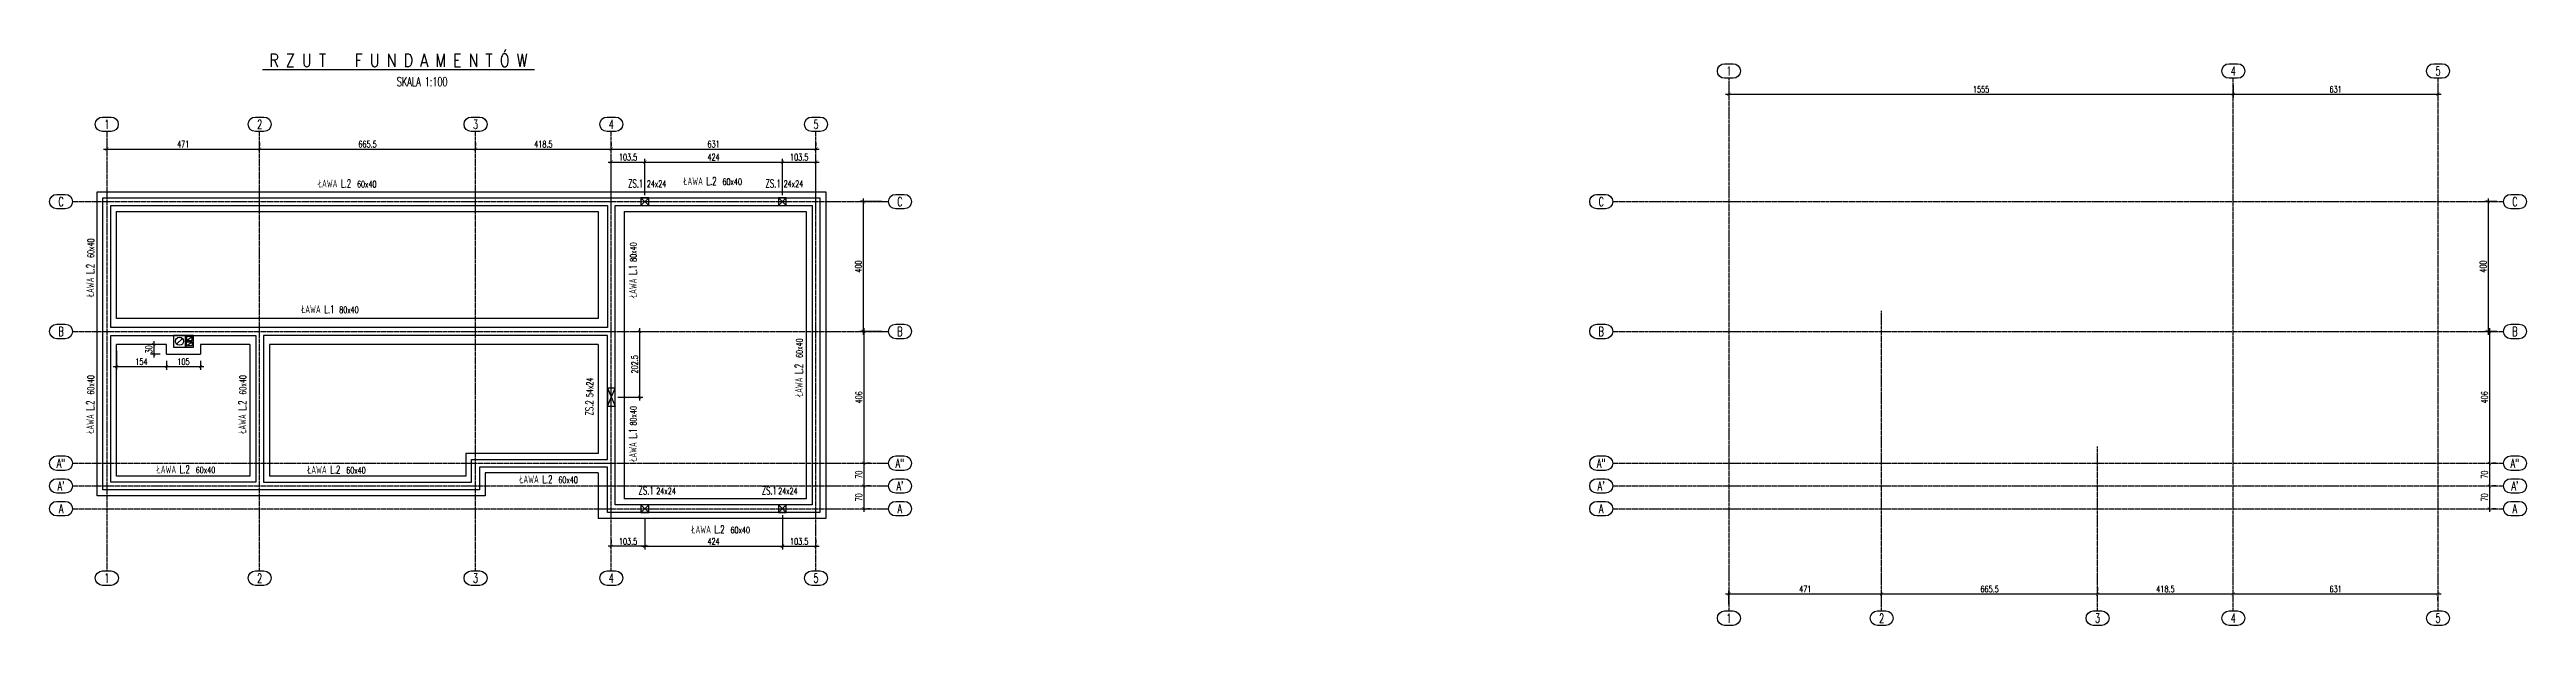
# Model space of a CAD drawing. Header units: millimetres. Extents: x -24587 to 33255, y -70862 to 32.
# Drawn here: x 25620 to 33255, y -66909 to -65135 of the extents above; entities that cross this region are included whole.
import ezdxf
from ezdxf.enums import TextEntityAlignment as Align

# ---------------------------------------------------------------- set-up
doc = ezdxf.new("R2010")
doc.units = ezdxf.units.MM
doc.header["$LTSCALE"] = 5
doc.linetypes.add('CENTER', pattern=[2, 1.25, -0.25, 0.25, -0.25])
doc.layers.get('Defpoints').update_dxf_attribs({"color": 251})
doc.layers.add('__NIEDRUK__', color=54, linetype='Continuous', plot=False)
for name, color, linetype in [('K-FUNDAMENTY', 201, 'Continuous'), ('K-OSIE', 9, 'CENTER'), ('K-SCIANY', 2, 'Continuous'), ('K-SŁUPY', 131, 'Continuous'), ('K-TEXT 2.4mm', 71, 'Continuous'), ('K-TEXT 2.8mm', 101, 'Continuous'), ('K-TEXT 2mm', 254, 'Continuous'), ('K-TEXT 4mm', 4, 'Continuous'), ('K-WYMIARY', 1, 'Continuous')]:
    doc.layers.add(name, color=color, linetype=linetype)
doc.styles.add('text 2.4mm', font='romans.shx', dxfattribs={"width": 0.65})
doc.styles.add('text 2.8mm', font='romans.shx', dxfattribs={"width": 0.65})
doc.styles.add('text 2mm', font='romans.shx', dxfattribs={"width": 0.65})
doc.styles.add('text 4mm', font='romans.shx', dxfattribs={"width": 0.8})
doc.styles.add('WYM1', font='romanszb.shx', dxfattribs={"width": 0.6})
doc.dimstyles.new('CM100', dxfattribs={"dimscale": 5, "dimtxt": 2, "dimasz": 1, "dimexe": 1, "dimexo": 2, "dimgap": 0.5, "dimtad": 1, "dimrnd": 0.5, "dimdsep": 46, "dimtxsty": 'WYM1', "dimblk": 'OBLIQUE', "dimcen": 0, "dimdle": 1, "dimclrd": 253, "dimclre": 251, "dimclrt": 30, "dimadec": 0, "dimazin": 0, "dimtfac": 1, "dimtix": 1, "dimtmove": 0, "dimatfit": 0, "dimfxl": 1, "dimtfillclr": 256, "dimtolj": 1, "dimarcsym": 0})

msp = doc.modelspace()

# ---------------------------------------------------------------- texts
at = {"layer": 'K-TEXT 2.4mm', "style": 'text 2.4mm', "width": 0.65}
for s, rotation, p in [('ŁAWA L.2', 360, (26448.102, -65566.855)), ('ZS.1', 360, (27403.426, -65566.806)), ('ŁAWA L.2', 360, (27574.632, -65559.525)), ('ZS.1', 360, (27827.07, -65566.806)), ('ŁAWA L.2', 90, (25764.579, -65896.851)), ('ŁAWA L.1', 90, (27437.141, -65899.778)), ('ŁAWA L.1', 360, (26396.443, -65954.265)), ('ŁAWA L.2', 90, (27948.863, -66204.705)), ('ŁAWA L.2', 90, (25764.579, -66317.89)), ('ŁAWA L.2', 90, (26233.388, -66317.89)), ('ZS.2', 90, (27303.338, -66262.48)), ('ŁAWA L.1', 90, (27437.141, -66404.12)), ('ŁAWA L.2', 360, (25950.951, -66447.581)), ('ŁAWA L.2', 360, (26414.949, -66448.421)), ('ŁAWA L.2', 360, (27068.785, -66478.071)), ('ZS.1', 360, (27435.786, -66512.806)), ('ZS.1', 360, (27815.313, -66512.806)), ('ŁAWA L.2', 360, (27599.361, -66632.604))]:
    msp.add_text(s, height=24, rotation=rotation, dxfattribs=at).set_placement(p, align=Align.BOTTOM_LEFT)
at = {"layer": 'K-TEXT 2.8mm', "lineweight": -2, "style": 'text 2.8mm', "width": 0.65}
msp.add_text('SKALA 1:100', height=28, dxfattribs=at).set_placement((26690.753, -65247.965))
at = {"layer": 'K-TEXT 2mm', "lineweight": -2, "style": 'text 2mm', "width": 0.65}
for s, p in [('60x40', (26567.886, -65565.521)), ('60x40', (27694.415, -65558.192)), ('80x40', (26512.95, -65952.931)), ('60x40', (26070.734, -66446.248)), ('60x40', (26534.733, -66447.088)), ('60x40', (27188.569, -66476.738)), ('60x40', (27719.145, -66631.27))]:
    msp.add_text(s, height=20, dxfattribs=at).set_placement(p, align=Align.BOTTOM_LEFT)
for p in [(27461.176, -65558.806), (27883.055, -65558.806), (27490.5, -66504.806), (27865.997, -66504.806)]:
    msp.add_text('24x24', height=20, dxfattribs=at).set_placement(p)
for s, p in [('60x40', (25763.246, -65777.067)), ('80x40', (27435.808, -65789.073)), ('60x40', (27947.53, -66084.921)), ('60x40', (25763.246, -66198.106)), ('60x40', (26232.055, -66198.106)), ('80x40', (27435.808, -66293.414))]:
    msp.add_text(s, height=20, rotation=90, dxfattribs=at).set_placement(p, align=Align.BOTTOM_LEFT)
msp.add_text('54x24', height=20, rotation=90, dxfattribs=at).set_placement((27295.338, -66205.696))
at = {"layer": 'K-TEXT 4mm', "lineweight": -2, "style": 'text 4mm', "width": 0.8}
msp.add_text('%%U R Z U T   F U N D A M E N T Ó W ', height=40, dxfattribs=at).set_placement((26276.153, -65188.31))

# ---------------------------------------------------------------- blocks, each defined once
blk = doc.blocks.new('A$C5f19c05e')
for points in [[(0, 380), (0, -1260.9)], [(1555, -1260.9), (1555, 380)], [(2186, -1260.9), (2186, 380)], [(-358, 0), (2387.8, 0)], [(471, -1260.9), (471, -336.3)], [(-358, -400), (2387.8, -400)], [(1136.5, -1260.9), (1136.5, -753.6)], [(-358, -806), (2387.8, -806)], [(-358, -876), (2387.8, -876)], [(-358, -946), (2387.8, -946)]]:
    blk.add_lwpolyline(points)
at = {"layer": 'K-TEXT 2.4mm'}
for points in [[(-13.1, 380, -1), (-13.1, 424.8), (13.1, 424.8, -1), (13.1, 380)], [(1541.9, 380, -1), (1541.9, 424.8), (1568.1, 424.8, -1), (1568.1, 380)], [(2172.9, 380, -1), (2172.9, 424.8), (2199.1, 424.8, -1), (2199.1, 380)], [(-406.5, -22.4, -1), (-406.5, 22.4), (-380.3, 22.4, -1), (-380.3, -22.4)], [(2410.2, -22.4, -1), (2410.2, 22.4), (2436.3, 22.4, -1), (2436.3, -22.4)], [(-406.5, -422.4, -1), (-406.5, -377.6), (-380.3, -377.6, -1), (-380.3, -422.4)], [(2410.2, -422.4, -1), (2410.2, -377.6), (2436.3, -377.6, -1), (2436.3, -422.4)], [(-406.5, -828.4, -1), (-406.5, -783.6), (-380.3, -783.6, -1), (-380.3, -828.4)], [(2410.2, -828.4, -1), (2410.2, -783.6), (2436.3, -783.6, -1), (2436.3, -828.4)], [(-406.5, -898.4, -1), (-406.5, -853.6), (-380.3, -853.6, -1), (-380.3, -898.4)], [(2410.2, -898.4, -1), (2410.2, -853.6), (2436.3, -853.6, -1), (2436.3, -898.4)], [(-406.5, -968.4, -1), (-406.5, -923.6), (-380.3, -923.6, -1), (-380.3, -968.4)], [(2410.2, -968.4, -1), (2410.2, -923.6), (2436.3, -923.6, -1), (2436.3, -968.4)], [(-13.1, -1305.7, -1), (-13.1, -1260.9), (13.1, -1260.9, -1), (13.1, -1305.7)], [(457.9, -1305.7, -1), (457.9, -1260.9), (484.1, -1260.9, -1), (484.1, -1305.7)], [(1123.4, -1305.7, -1), (1123.4, -1260.9), (1149.6, -1260.9, -1), (1149.6, -1305.7)], [(1541.9, -1305.7, -1), (1541.9, -1260.9), (1568.1, -1260.9, -1), (1568.1, -1305.7)], [(2172.9, -1305.7, -1), (2172.9, -1260.9), (2199.1, -1260.9, -1), (2199.1, -1305.7)]]:
    blk.add_lwpolyline(points, format="xyb", close=True, dxfattribs=at)
at = {"layer": 'K-TEXT 2.8mm', "style": 'text 2.8mm', "width": 0.65}
for s, p in [('1', (0, 402.4)), ('4', (1555, 402.4)), ('5', (2186, 402.4)), ('C', (-393.4, 0)), ('C', (2423.2, 0)), ('B', (-393.4, -400)), ('B', (2423.2, -400)), ('A"', (-393.4, -806)), ('A"', (2423.2, -806)), ("A'", (-393.4, -876)), ("A'", (2423.2, -876)), ('A', (-393.4, -946)), ('A', (2423.2, -946)), ('1', (0, -1283.3)), ('2', (471, -1283.3)), ('3', (1136.5, -1283.3)), ('4', (1555, -1283.3)), ('5', (2186, -1283.3))]:
    blk.add_text(s, height=28, dxfattribs=at).set_placement(p, align=Align.MIDDLE_CENTER)
blk = doc.blocks.new('_ArchTick')
at = {"color": 0, "linetype": 'ByBlock', "const_width": 0.15}
blk.add_lwpolyline([(-0.5, -0.5), (0.5, 0.5)], dxfattribs=at)
blk = doc.blocks.new('*D408')
at = {"layer": 'Defpoints', "color": 0, "transparency": 16777216}
for p in [(30796.6, -65223.4), (32351.6, -65223.4), (32351.6, -65272.6)]:
    blk.add_point(p, dxfattribs=at)
at = {"layer": 'K-WYMIARY', "color": 253, "lineweight": -2, "transparency": 16777216}
blk.add_line((30786.6, -65272.6), (32361.6, -65272.6), dxfattribs=at)
at = {"layer": 'K-WYMIARY', "color": 251, "lineweight": -2, "transparency": 16777216}
for p, q in [((30796.6, -65243.4), (30796.6, -65282.6)), ((32351.6, -65243.4), (32351.6, -65282.6))]:
    blk.add_line(p, q, dxfattribs=at)
at = {"layer": 'K-WYMIARY', "color": 253, "lineweight": -2, "transparency": 16777216, "xscale": 10, "yscale": 10, "zscale": 10, "rotation": 180}
blk.add_blockref('_ArchTick', (30796.6, -65272.6), dxfattribs=at)
at = {"layer": 'K-WYMIARY', "color": 253, "lineweight": -2, "transparency": 16777216, "xscale": 10, "yscale": 10, "zscale": 10}
blk.add_blockref('_ArchTick', (32351.6, -65272.6), dxfattribs=at)
at = {"layer": 'K-WYMIARY', "color": 30, "transparency": 16777216, "insert": (31574.1, -65257.6), "char_height": 20, "attachment_point": 5, "style": 'WYM1'}
blk.add_mtext('\\A1;1555', dxfattribs=at)
blk = doc.blocks.new('*D409')
at = {"layer": 'Defpoints', "color": 0, "transparency": 16777216}
for p in [(32351.6, -65223.4), (32982.6, -65223.4), (32982.6, -65272.6)]:
    blk.add_point(p, dxfattribs=at)
at = {"layer": 'K-WYMIARY', "color": 253, "lineweight": -2, "transparency": 16777216}
blk.add_line((32341.6, -65272.6), (32992.6, -65272.6), dxfattribs=at)
at = {"layer": 'K-WYMIARY', "color": 251, "lineweight": -2, "transparency": 16777216}
for p, q in [((32351.6, -65243.4), (32351.6, -65282.6)), ((32982.6, -65243.4), (32982.6, -65282.6))]:
    blk.add_line(p, q, dxfattribs=at)
at = {"layer": 'K-WYMIARY', "color": 253, "lineweight": -2, "transparency": 16777216, "xscale": 10, "yscale": 10, "zscale": 10, "rotation": 180}
blk.add_blockref('_ArchTick', (32351.6, -65272.6), dxfattribs=at)
at = {"layer": 'K-WYMIARY', "color": 253, "lineweight": -2, "transparency": 16777216, "xscale": 10, "yscale": 10, "zscale": 10}
blk.add_blockref('_ArchTick', (32982.6, -65272.6), dxfattribs=at)
at = {"layer": 'K-WYMIARY', "color": 30, "transparency": 16777216, "insert": (32667.1, -65257.6), "char_height": 20, "attachment_point": 5, "style": 'WYM1'}
blk.add_mtext('\\A1;631', dxfattribs=at)
blk = doc.blocks.new('*D410')
at = {"layer": 'Defpoints', "color": 0, "transparency": 16777216}
for p in [(33184.4, -65603.5), (33137, -66003.5), (33184.4, -66003.5)]:
    blk.add_point(p, dxfattribs=at)
at = {"layer": 'K-WYMIARY', "color": 251, "lineweight": -2, "transparency": 16777216}
for p, q in [((33164.4, -65603.5), (33127, -65603.5)), ((33164.4, -66003.5), (33127, -66003.5))]:
    blk.add_line(p, q, dxfattribs=at)
at = {"layer": 'K-WYMIARY', "color": 253, "lineweight": -2, "transparency": 16777216}
blk.add_line((33137, -65593.5), (33137, -66013.5), dxfattribs=at)
at = {"layer": 'K-WYMIARY', "color": 253, "lineweight": -2, "transparency": 16777216, "xscale": 10, "yscale": 10, "zscale": 10}
for p, rotation in [((33137, -65603.5), 90), ((33137, -66003.5), 270)]:
    blk.add_blockref('_ArchTick', p, dxfattribs=dict(at, rotation=rotation))
at = {"layer": 'K-WYMIARY', "color": 30, "transparency": 16777216, "insert": (33122, -65803.5), "char_height": 20, "attachment_point": 5, "rotation": 90, "style": 'WYM1'}
blk.add_mtext('\\A1;400', dxfattribs=at)
blk = doc.blocks.new('*D411')
at = {"layer": 'Defpoints', "color": 0, "transparency": 16777216}
for p in [(33184.4, -66003.5), (33140.9, -66409.5), (33140.9, -66409.5)]:
    blk.add_point(p, dxfattribs=at)
at = {"layer": 'K-WYMIARY', "color": 251, "lineweight": -2, "transparency": 16777216}
for p, q in [((33164.4, -66003.5), (33130.9, -66003.5)), ((33160.9, -66409.5), (33150.9, -66409.5))]:
    blk.add_line(p, q, dxfattribs=at)
at = {"layer": 'K-WYMIARY', "color": 253, "lineweight": -2, "transparency": 16777216}
blk.add_line((33140.9, -65993.5), (33140.9, -66419.5), dxfattribs=at)
at = {"layer": 'K-WYMIARY', "color": 253, "lineweight": -2, "transparency": 16777216, "xscale": 10, "yscale": 10, "zscale": 10}
for p, rotation in [((33140.9, -66003.5), 90), ((33140.9, -66409.5), 270)]:
    blk.add_blockref('_ArchTick', p, dxfattribs=dict(at, rotation=rotation))
at = {"layer": 'K-WYMIARY', "color": 30, "transparency": 16777216, "insert": (33125.9, -66206.5), "char_height": 20, "attachment_point": 5, "rotation": 90, "style": 'WYM1'}
blk.add_mtext('\\A1;406', dxfattribs=at)
blk = doc.blocks.new('*D412')
at = {"layer": 'Defpoints', "color": 0, "transparency": 16777216}
for p in [(33140.9, -66409.5), (33140.9, -66479.5), (33140.9, -66479.5)]:
    blk.add_point(p, dxfattribs=at)
at = {"layer": 'K-WYMIARY', "color": 253, "lineweight": -2, "transparency": 16777216}
blk.add_line((33140.9, -66399.5), (33140.9, -66489.5), dxfattribs=at)
at = {"layer": 'K-WYMIARY', "color": 251, "lineweight": -2, "transparency": 16777216}
for p, q in [((33160.9, -66409.5), (33150.9, -66409.5)), ((33160.9, -66479.5), (33150.9, -66479.5))]:
    blk.add_line(p, q, dxfattribs=at)
at = {"layer": 'K-WYMIARY', "color": 253, "lineweight": -2, "transparency": 16777216, "xscale": 10, "yscale": 10, "zscale": 10}
for p, rotation in [((33140.9, -66409.5), 90), ((33140.9, -66479.5), 270)]:
    blk.add_blockref('_ArchTick', p, dxfattribs=dict(at, rotation=rotation))
at = {"layer": 'K-WYMIARY', "color": 30, "transparency": 16777216, "insert": (33125.9, -66444.5), "char_height": 20, "attachment_point": 5, "rotation": 90, "style": 'WYM1'}
blk.add_mtext('\\A1;70', dxfattribs=at)
blk = doc.blocks.new('*D413')
at = {"layer": 'Defpoints', "color": 0, "transparency": 16777216}
for p in [(33140.9, -66479.5), (33140.9, -66549.5), (33140.9, -66549.5)]:
    blk.add_point(p, dxfattribs=at)
at = {"layer": 'K-WYMIARY', "color": 253, "lineweight": -2, "transparency": 16777216}
blk.add_line((33140.9, -66469.5), (33140.9, -66559.5), dxfattribs=at)
at = {"layer": 'K-WYMIARY', "color": 251, "lineweight": -2, "transparency": 16777216}
for p, q in [((33160.9, -66479.5), (33150.9, -66479.5)), ((33160.9, -66549.5), (33150.9, -66549.5))]:
    blk.add_line(p, q, dxfattribs=at)
at = {"layer": 'K-WYMIARY', "color": 253, "lineweight": -2, "transparency": 16777216, "xscale": 10, "yscale": 10, "zscale": 10}
for p, rotation in [((33140.9, -66479.5), 90), ((33140.9, -66549.5), 270)]:
    blk.add_blockref('_ArchTick', p, dxfattribs=dict(at, rotation=rotation))
at = {"layer": 'K-WYMIARY', "color": 30, "transparency": 16777216, "insert": (33125.9, -66514.5), "char_height": 20, "attachment_point": 5, "rotation": 90, "style": 'WYM1'}
blk.add_mtext('\\A1;70', dxfattribs=at)
blk = doc.blocks.new('*D414')
at = {"layer": 'Defpoints', "color": 0, "transparency": 16777216}
for p in [(30796.6, -66864.4), (31267.6, -66812.1), (31267.6, -66864.4)]:
    blk.add_point(p, dxfattribs=at)
at = {"layer": 'K-WYMIARY', "color": 251, "lineweight": -2, "transparency": 16777216}
for p, q in [((30796.6, -66844.4), (30796.6, -66802.1)), ((31267.6, -66844.4), (31267.6, -66802.1))]:
    blk.add_line(p, q, dxfattribs=at)
at = {"layer": 'K-WYMIARY', "color": 253, "lineweight": -2, "transparency": 16777216}
blk.add_line((30786.6, -66812.1), (31277.6, -66812.1), dxfattribs=at)
at = {"layer": 'K-WYMIARY', "color": 253, "lineweight": -2, "transparency": 16777216, "xscale": 10, "yscale": 10, "zscale": 10, "rotation": 180}
blk.add_blockref('_ArchTick', (30796.6, -66812.1), dxfattribs=at)
at = {"layer": 'K-WYMIARY', "color": 253, "lineweight": -2, "transparency": 16777216, "xscale": 10, "yscale": 10, "zscale": 10}
blk.add_blockref('_ArchTick', (31267.6, -66812.1), dxfattribs=at)
at = {"layer": 'K-WYMIARY', "color": 30, "transparency": 16777216, "insert": (31032.1, -66797.1), "char_height": 20, "attachment_point": 5, "style": 'WYM1'}
blk.add_mtext('\\A1;471', dxfattribs=at)
blk = doc.blocks.new('*D415')
at = {"layer": 'Defpoints', "color": 0, "transparency": 16777216}
for p in [(31267.6, -66864.4), (31933.1, -66812.1), (31933.1, -66812.1)]:
    blk.add_point(p, dxfattribs=at)
at = {"layer": 'K-WYMIARY', "color": 251, "lineweight": -2, "transparency": 16777216}
for p, q in [((31267.6, -66844.4), (31267.6, -66802.1)), ((31933.1, -66792.1), (31933.1, -66802.1))]:
    blk.add_line(p, q, dxfattribs=at)
at = {"layer": 'K-WYMIARY', "color": 253, "lineweight": -2, "transparency": 16777216}
blk.add_line((31257.6, -66812.1), (31943.1, -66812.1), dxfattribs=at)
at = {"layer": 'K-WYMIARY', "color": 253, "lineweight": -2, "transparency": 16777216, "xscale": 10, "yscale": 10, "zscale": 10, "rotation": 180}
blk.add_blockref('_ArchTick', (31267.6, -66812.1), dxfattribs=at)
at = {"layer": 'K-WYMIARY', "color": 253, "lineweight": -2, "transparency": 16777216, "xscale": 10, "yscale": 10, "zscale": 10}
blk.add_blockref('_ArchTick', (31933.1, -66812.1), dxfattribs=at)
at = {"layer": 'K-WYMIARY', "color": 30, "transparency": 16777216, "insert": (31600.4, -66797.1), "char_height": 20, "attachment_point": 5, "style": 'WYM1'}
blk.add_mtext('\\A1;665.5', dxfattribs=at)
blk = doc.blocks.new('*D416')
at = {"layer": 'Defpoints', "color": 0, "transparency": 16777216}
for p in [(31933.1, -66812.1), (32351.6, -66812.1), (32351.6, -66812.1)]:
    blk.add_point(p, dxfattribs=at)
at = {"layer": 'K-WYMIARY', "color": 251, "lineweight": -2, "transparency": 16777216}
for p, q in [((31933.1, -66792.1), (31933.1, -66802.1)), ((32351.6, -66832.1), (32351.6, -66822.1))]:
    blk.add_line(p, q, dxfattribs=at)
at = {"layer": 'K-WYMIARY', "color": 253, "lineweight": -2, "transparency": 16777216}
blk.add_line((31923.1, -66812.1), (32361.6, -66812.1), dxfattribs=at)
at = {"layer": 'K-WYMIARY', "color": 253, "lineweight": -2, "transparency": 16777216, "xscale": 10, "yscale": 10, "zscale": 10, "rotation": 180}
blk.add_blockref('_ArchTick', (31933.1, -66812.1), dxfattribs=at)
at = {"layer": 'K-WYMIARY', "color": 253, "lineweight": -2, "transparency": 16777216, "xscale": 10, "yscale": 10, "zscale": 10}
blk.add_blockref('_ArchTick', (32351.6, -66812.1), dxfattribs=at)
at = {"layer": 'K-WYMIARY', "color": 30, "transparency": 16777216, "insert": (32142.4, -66797.1), "char_height": 20, "attachment_point": 5, "style": 'WYM1'}
blk.add_mtext('\\A1;418.5', dxfattribs=at)
blk = doc.blocks.new('*D417')
at = {"layer": 'Defpoints', "color": 0, "transparency": 16777216}
for p in [(32351.6, -66812.1), (32982.6, -66812.1), (32982.6, -66812.1)]:
    blk.add_point(p, dxfattribs=at)
at = {"layer": 'K-WYMIARY', "color": 253, "lineweight": -2, "transparency": 16777216}
blk.add_line((32341.6, -66812.1), (32992.6, -66812.1), dxfattribs=at)
at = {"layer": 'K-WYMIARY', "color": 251, "lineweight": -2, "transparency": 16777216}
for p, q in [((32351.6, -66832.1), (32351.6, -66822.1)), ((32982.6, -66832.1), (32982.6, -66822.1))]:
    blk.add_line(p, q, dxfattribs=at)
at = {"layer": 'K-WYMIARY', "color": 253, "lineweight": -2, "transparency": 16777216, "xscale": 10, "yscale": 10, "zscale": 10, "rotation": 180}
blk.add_blockref('_ArchTick', (32351.6, -66812.1), dxfattribs=at)
at = {"layer": 'K-WYMIARY', "color": 253, "lineweight": -2, "transparency": 16777216, "xscale": 10, "yscale": 10, "zscale": 10}
blk.add_blockref('_ArchTick', (32982.6, -66812.1), dxfattribs=at)
at = {"layer": 'K-WYMIARY', "color": 30, "transparency": 16777216, "insert": (32667.1, -66797.1), "char_height": 20, "attachment_point": 5, "style": 'WYM1'}
blk.add_mtext('\\A1;631', dxfattribs=at)
blk = doc.blocks.new('*D418')
at = {"layer": 'Defpoints', "color": 0, "transparency": 16777216}
for p in [(27455.1, -66561.5), (27879.1, -66549.5), (27879.1, -66665.3)]:
    blk.add_point(p, dxfattribs=at)
at = {"layer": 'K-WYMIARY', "color": 251, "lineweight": -2, "transparency": 16777216}
for p, q in [((27879.1, -66569.5), (27879.1, -66675.3)), ((27455.1, -66581.5), (27455.1, -66675.3))]:
    blk.add_line(p, q, dxfattribs=at)
at = {"layer": 'K-WYMIARY', "color": 253, "lineweight": -2, "transparency": 16777216}
blk.add_line((27445.1, -66665.3), (27889.1, -66665.3), dxfattribs=at)
at = {"layer": 'K-WYMIARY', "color": 253, "lineweight": -2, "transparency": 16777216, "xscale": 10, "yscale": 10, "zscale": 10, "rotation": 180}
blk.add_blockref('_ArchTick', (27455.1, -66665.3), dxfattribs=at)
at = {"layer": 'K-WYMIARY', "color": 253, "lineweight": -2, "transparency": 16777216, "xscale": 10, "yscale": 10, "zscale": 10}
blk.add_blockref('_ArchTick', (27879.1, -66665.3), dxfattribs=at)
at = {"layer": 'K-WYMIARY', "color": 30, "transparency": 16777216, "insert": (27667.1, -66650.3), "char_height": 20, "attachment_point": 5, "style": 'WYM1'}
blk.add_mtext('\\A1;424', dxfattribs=at)
blk = doc.blocks.new('*D419')
at = {"layer": 'Defpoints', "color": 0, "transparency": 16777216}
for p in [(27391.6, -66003.5), (27351.6, -66205.8), (27438.7, -66205.8)]:
    blk.add_point(p, dxfattribs=at)
at = {"layer": 'K-WYMIARY', "color": 251, "lineweight": -2, "transparency": 16777216}
for p, q in [((27411.6, -66003.5), (27448.7, -66003.5)), ((27371.6, -66205.8), (27448.7, -66205.8))]:
    blk.add_line(p, q, dxfattribs=at)
at = {"layer": 'K-WYMIARY', "color": 253, "lineweight": -2, "transparency": 16777216}
blk.add_line((27438.7, -65993.5), (27438.7, -66215.8), dxfattribs=at)
at = {"layer": 'K-WYMIARY', "color": 253, "lineweight": -2, "transparency": 16777216, "xscale": 10, "yscale": 10, "zscale": 10}
for p, rotation in [((27438.7, -66003.5), 90), ((27438.7, -66205.8), 270)]:
    blk.add_blockref('_ArchTick', p, dxfattribs=dict(at, rotation=rotation))
at = {"layer": 'K-WYMIARY', "color": 30, "transparency": 16777216, "insert": (27423.7, -66104.6), "char_height": 20, "attachment_point": 5, "rotation": 90, "style": 'WYM1'}
blk.add_mtext('\\A1;202.5', dxfattribs=at)
blk = doc.blocks.new('A$C41620306')
for p, q in [((18, 18), (-18, 18)), ((-18, 18), (-18, -18)), ((18, -18), (18, 18)), ((-18, -18), (18, -18))]:
    blk.add_line(p, q)
blk.add_lwpolyline([(-8.8, -8.8), (8.8, 8.8)])
blk.add_circle((0, 0), 12.4)
blk = doc.blocks.new('A$C014b4e02')
for p, q in [((-12.5, 18), (-12.5, -18)), ((12.5, 18), (-12.5, 18)), ((-8.5, 2), (8.5, 14)), ((12.5, -18), (12.5, 18)), ((-12.5, -18), (12.5, -18)), ((-8.5, -14), (8.5, -2))]:
    blk.add_line(p, q)
for points in [[(8.5, 14), (-8.5, 14), (-8.5, 2), (8.5, 2)], [(8.5, -14), (-8.5, -14), (-8.5, -2), (8.5, -2)]]:
    blk.add_lwpolyline(points, close=True)
blk = doc.blocks.new('A$C00e675f8')
for name, p in [('A$C41620306', (-12.4, 0)), ('A$C014b4e02', (18.1, 0))]:
    blk.add_blockref(name, p)
blk = doc.blocks.new('*D469')
at = {"layer": 'Defpoints', "color": 0, "transparency": 16777216}
for p in [(25980.6, -66043.5), (25941.1, -66073.5), (25980.6, -66073.5)]:
    blk.add_point(p, dxfattribs=at)
at = {"layer": 'K-WYMIARY', "color": 251, "lineweight": -2, "transparency": 16777216}
for p, q in [((25960.6, -66043.5), (25931.1, -66043.5)), ((25960.6, -66073.5), (25931.1, -66073.5))]:
    blk.add_line(p, q, dxfattribs=at)
at = {"layer": 'K-WYMIARY', "color": 253, "lineweight": -2, "transparency": 16777216}
blk.add_line((25941.1, -66033.5), (25941.1, -66083.5), dxfattribs=at)
at = {"layer": 'K-WYMIARY', "color": 253, "lineweight": -2, "transparency": 16777216, "xscale": 10, "yscale": 10, "zscale": 10}
for p, rotation in [((25941.1, -66043.5), 90), ((25941.1, -66073.5), 270)]:
    blk.add_blockref('_ArchTick', p, dxfattribs=dict(at, rotation=rotation))
at = {"layer": 'K-WYMIARY', "color": 30, "transparency": 16777216, "insert": (25926.1, -66058.5), "char_height": 20, "attachment_point": 5, "rotation": 90, "style": 'WYM1'}
blk.add_mtext('\\A1;30', dxfattribs=at)
blk = doc.blocks.new('*D470')
at = {"layer": 'Defpoints', "color": 0, "transparency": 16777216}
for p in [(25826.6, -66043.5), (25980.6, -66073.5), (25980.6, -66111.5)]:
    blk.add_point(p, dxfattribs=at)
at = {"layer": 'K-WYMIARY', "color": 253, "lineweight": -2, "transparency": 16777216}
blk.add_line((25816.6, -66111.5), (25990.6, -66111.5), dxfattribs=at)
at = {"layer": 'K-WYMIARY', "color": 251, "lineweight": -2, "transparency": 16777216}
for p, q in [((25826.6, -66063.5), (25826.6, -66121.5)), ((25980.6, -66093.5), (25980.6, -66121.5))]:
    blk.add_line(p, q, dxfattribs=at)
at = {"layer": 'K-WYMIARY', "color": 253, "lineweight": -2, "transparency": 16777216, "xscale": 10, "yscale": 10, "zscale": 10, "rotation": 180}
blk.add_blockref('_ArchTick', (25826.6, -66111.5), dxfattribs=at)
at = {"layer": 'K-WYMIARY', "color": 253, "lineweight": -2, "transparency": 16777216, "xscale": 10, "yscale": 10, "zscale": 10}
blk.add_blockref('_ArchTick', (25980.6, -66111.5), dxfattribs=at)
at = {"layer": 'K-WYMIARY', "color": 30, "transparency": 16777216, "insert": (25903.6, -66096.5), "char_height": 20, "attachment_point": 5, "style": 'WYM1'}
blk.add_mtext('\\A1;154', dxfattribs=at)
blk = doc.blocks.new('*D471')
at = {"layer": 'Defpoints', "color": 0, "transparency": 16777216}
for p in [(25980.6, -66073.5), (26085.6, -66073.5), (26085.6, -66111.5)]:
    blk.add_point(p, dxfattribs=at)
at = {"layer": 'K-WYMIARY', "color": 253, "lineweight": -2, "transparency": 16777216}
blk.add_line((25970.6, -66111.5), (26095.6, -66111.5), dxfattribs=at)
at = {"layer": 'K-WYMIARY', "color": 251, "lineweight": -2, "transparency": 16777216}
for p, q in [((25980.6, -66093.5), (25980.6, -66121.5)), ((26085.6, -66093.5), (26085.6, -66121.5))]:
    blk.add_line(p, q, dxfattribs=at)
at = {"layer": 'K-WYMIARY', "color": 253, "lineweight": -2, "transparency": 16777216, "xscale": 10, "yscale": 10, "zscale": 10, "rotation": 180}
blk.add_blockref('_ArchTick', (25980.6, -66111.5), dxfattribs=at)
at = {"layer": 'K-WYMIARY', "color": 253, "lineweight": -2, "transparency": 16777216, "xscale": 10, "yscale": 10, "zscale": 10}
blk.add_blockref('_ArchTick', (26085.6, -66111.5), dxfattribs=at)
at = {"layer": 'K-WYMIARY', "color": 30, "transparency": 16777216, "insert": (26033.1, -66096.5), "char_height": 20, "attachment_point": 5, "style": 'WYM1'}
blk.add_mtext('\\A1;105', dxfattribs=at)
blk = doc.blocks.new('A$Cea59b4cc')
for points in [[(0, 216), (0, -1137.6)], [(471, -1137.6), (471, 216)], [(1136.5, -1137.6), (1136.5, 216)], [(1555, -1137.6), (1555, 216)], [(2186, -1137.6), (2186, 216)], [(-105.7, 0), (2409.5, 0)], [(-105.7, -400), (2409.5, -400)], [(-105.7, -806), (2409.5, -806)], [(-105.7, -876), (2409.5, -876)], [(-105.7, -946), (2409.5, -946)]]:
    blk.add_lwpolyline(points)
at = {"layer": 'K-TEXT 2.4mm'}
for points in [[(-13.1, 216, -1), (-13.1, 260.7), (13.1, 260.7, -1), (13.1, 216)], [(457.9, 216, -1), (457.9, 260.7), (484.1, 260.7, -1), (484.1, 216)], [(1123.4, 216, -1), (1123.4, 260.7), (1149.6, 260.7, -1), (1149.6, 216)], [(1541.9, 216, -1), (1541.9, 260.7), (1568.1, 260.7, -1), (1568.1, 216)], [(2172.9, 216, -1), (2172.9, 260.7), (2199.1, 260.7, -1), (2199.1, 216)], [(-154.2, -22.4, -1), (-154.2, 22.4), (-128.1, 22.4, -1), (-128.1, -22.4)], [(2431.9, -22.4, -1), (2431.9, 22.4), (2458, 22.4, -1), (2458, -22.4)], [(-154.2, -422.4, -1), (-154.2, -377.6), (-128.1, -377.6, -1), (-128.1, -422.4)], [(2431.9, -422.4, -1), (2431.9, -377.6), (2458, -377.6, -1), (2458, -422.4)], [(-154.2, -828.4, -1), (-154.2, -783.6), (-128.1, -783.6, -1), (-128.1, -828.4)], [(2431.9, -828.4, -1), (2431.9, -783.6), (2458, -783.6, -1), (2458, -828.4)], [(-154.2, -898.4, -1), (-154.2, -853.6), (-128.1, -853.6, -1), (-128.1, -898.4)], [(2431.9, -898.4, -1), (2431.9, -853.6), (2458, -853.6, -1), (2458, -898.4)], [(-154.2, -968.4, -1), (-154.2, -923.6), (-128.1, -923.6, -1), (-128.1, -968.4)], [(2431.9, -968.4, -1), (2431.9, -923.6), (2458, -923.6, -1), (2458, -968.4)], [(-13.1, -1182.4, -1), (-13.1, -1137.6), (13.1, -1137.6, -1), (13.1, -1182.4)], [(457.9, -1182.4, -1), (457.9, -1137.6), (484.1, -1137.6, -1), (484.1, -1182.4)], [(1123.4, -1182.4, -1), (1123.4, -1137.6), (1149.6, -1137.6, -1), (1149.6, -1182.4)], [(1541.9, -1182.4, -1), (1541.9, -1137.6), (1568.1, -1137.6, -1), (1568.1, -1182.4)], [(2172.9, -1182.4, -1), (2172.9, -1137.6), (2199.1, -1137.6, -1), (2199.1, -1182.4)]]:
    blk.add_lwpolyline(points, format="xyb", close=True, dxfattribs=at)
at = {"layer": 'K-TEXT 2.8mm', "style": 'text 2.8mm', "width": 0.65}
for s, p in [('1', (0, 238.3)), ('2', (471, 238.3)), ('3', (1136.5, 238.3)), ('4', (1555, 238.3)), ('5', (2186, 238.3)), ('C', (-141.2, 0)), ('C', (2444.9, 0)), ('B', (-141.2, -400)), ('B', (2444.9, -400)), ('A"', (-141.2, -806)), ('A"', (2444.9, -806)), ("A'", (-141.2, -876)), ("A'", (2444.9, -876)), ('A', (-141.2, -946)), ('A', (2444.9, -946)), ('1', (0, -1160)), ('2', (471, -1160)), ('3', (1136.5, -1160)), ('4', (1555, -1160)), ('5', (2186, -1160))]:
    blk.add_text(s, height=28, dxfattribs=at).set_placement(p, align=Align.MIDDLE_CENTER)
blk = doc.blocks.new('*D506')
at = {"layer": 'Defpoints', "color": 0, "transparency": 16777216}
for p in [(27455.1, -65481.4), (27351.6, -65603.5), (27455.1, -65603.5)]:
    blk.add_point(p, dxfattribs=at)
at = {"layer": 'K-WYMIARY', "color": 253, "lineweight": -2, "transparency": 16777216}
blk.add_line((27341.6, -65481.4), (27465.1, -65481.4), dxfattribs=at)
at = {"layer": 'K-WYMIARY', "color": 251, "lineweight": -2, "transparency": 16777216}
for p, q in [((27351.6, -65583.5), (27351.6, -65471.4)), ((27455.1, -65583.5), (27455.1, -65471.4))]:
    blk.add_line(p, q, dxfattribs=at)
at = {"layer": 'K-WYMIARY', "color": 253, "lineweight": -2, "transparency": 16777216, "xscale": 10, "yscale": 10, "zscale": 10, "rotation": 180}
blk.add_blockref('_ArchTick', (27351.6, -65481.4), dxfattribs=at)
at = {"layer": 'K-WYMIARY', "color": 253, "lineweight": -2, "transparency": 16777216, "xscale": 10, "yscale": 10, "zscale": 10}
blk.add_blockref('_ArchTick', (27455.1, -65481.4), dxfattribs=at)
at = {"layer": 'K-WYMIARY', "color": 30, "transparency": 16777216, "insert": (27403.4, -65466.4), "char_height": 20, "attachment_point": 5, "style": 'WYM1'}
blk.add_mtext('\\A1;103.5', dxfattribs=at)
blk = doc.blocks.new('*D507')
at = {"layer": 'Defpoints', "color": 0, "transparency": 16777216}
for p in [(27879.1, -65481.4), (27455.1, -65603.5), (27879.1, -65603.5)]:
    blk.add_point(p, dxfattribs=at)
at = {"layer": 'K-WYMIARY', "color": 253, "lineweight": -2, "transparency": 16777216}
blk.add_line((27445.1, -65481.4), (27889.1, -65481.4), dxfattribs=at)
at = {"layer": 'K-WYMIARY', "color": 251, "lineweight": -2, "transparency": 16777216}
for p, q in [((27455.1, -65583.5), (27455.1, -65471.4)), ((27879.1, -65583.5), (27879.1, -65471.4))]:
    blk.add_line(p, q, dxfattribs=at)
at = {"layer": 'K-WYMIARY', "color": 253, "lineweight": -2, "transparency": 16777216, "xscale": 10, "yscale": 10, "zscale": 10, "rotation": 180}
blk.add_blockref('_ArchTick', (27455.1, -65481.4), dxfattribs=at)
at = {"layer": 'K-WYMIARY', "color": 253, "lineweight": -2, "transparency": 16777216, "xscale": 10, "yscale": 10, "zscale": 10}
blk.add_blockref('_ArchTick', (27879.1, -65481.4), dxfattribs=at)
at = {"layer": 'K-WYMIARY', "color": 30, "transparency": 16777216, "insert": (27667.1, -65466.4), "char_height": 20, "attachment_point": 5, "style": 'WYM1'}
blk.add_mtext('\\A1;424', dxfattribs=at)
blk = doc.blocks.new('*D508')
at = {"layer": 'Defpoints', "color": 0, "transparency": 16777216}
for p in [(27982.6, -65481.4), (27879.1, -65603.5), (27982.6, -65603.5)]:
    blk.add_point(p, dxfattribs=at)
at = {"layer": 'K-WYMIARY', "color": 253, "lineweight": -2, "transparency": 16777216}
blk.add_line((27869.1, -65481.4), (27992.6, -65481.4), dxfattribs=at)
at = {"layer": 'K-WYMIARY', "color": 251, "lineweight": -2, "transparency": 16777216}
for p, q in [((27879.1, -65583.5), (27879.1, -65471.4)), ((27982.6, -65583.5), (27982.6, -65471.4))]:
    blk.add_line(p, q, dxfattribs=at)
at = {"layer": 'K-WYMIARY', "color": 253, "lineweight": -2, "transparency": 16777216, "xscale": 10, "yscale": 10, "zscale": 10, "rotation": 180}
blk.add_blockref('_ArchTick', (27879.1, -65481.4), dxfattribs=at)
at = {"layer": 'K-WYMIARY', "color": 253, "lineweight": -2, "transparency": 16777216, "xscale": 10, "yscale": 10, "zscale": 10}
blk.add_blockref('_ArchTick', (27982.6, -65481.4), dxfattribs=at)
at = {"layer": 'K-WYMIARY', "color": 30, "transparency": 16777216, "insert": (27930.9, -65466.4), "char_height": 20, "attachment_point": 5, "style": 'WYM1'}
blk.add_mtext('\\A1;103.5', dxfattribs=at)
blk = doc.blocks.new('*D509')
at = {"layer": 'Defpoints', "color": 0, "transparency": 16777216}
for p in [(27879.1, -66549.5), (27982.6, -66665.3), (27982.6, -66665.3)]:
    blk.add_point(p, dxfattribs=at)
at = {"layer": 'K-WYMIARY', "color": 251, "lineweight": -2, "transparency": 16777216}
for p, q in [((27879.1, -66569.5), (27879.1, -66675.3)), ((27982.6, -66645.3), (27982.6, -66655.3))]:
    blk.add_line(p, q, dxfattribs=at)
at = {"layer": 'K-WYMIARY', "color": 253, "lineweight": -2, "transparency": 16777216}
blk.add_line((27869.1, -66665.3), (27992.6, -66665.3), dxfattribs=at)
at = {"layer": 'K-WYMIARY', "color": 253, "lineweight": -2, "transparency": 16777216, "xscale": 10, "yscale": 10, "zscale": 10, "rotation": 180}
blk.add_blockref('_ArchTick', (27879.1, -66665.3), dxfattribs=at)
at = {"layer": 'K-WYMIARY', "color": 253, "lineweight": -2, "transparency": 16777216, "xscale": 10, "yscale": 10, "zscale": 10}
blk.add_blockref('_ArchTick', (27982.6, -66665.3), dxfattribs=at)
at = {"layer": 'K-WYMIARY', "color": 30, "transparency": 16777216, "insert": (27930.9, -66650.3), "char_height": 20, "attachment_point": 5, "style": 'WYM1'}
blk.add_mtext('\\A1;103.5', dxfattribs=at)
blk = doc.blocks.new('*D510')
at = {"layer": 'Defpoints', "color": 0, "transparency": 16777216}
for p in [(27455.1, -66561.5), (27351.6, -66665.3), (27351.6, -66665.3)]:
    blk.add_point(p, dxfattribs=at)
at = {"layer": 'K-WYMIARY', "color": 251, "lineweight": -2, "transparency": 16777216}
for p, q in [((27351.6, -66645.3), (27351.6, -66655.3)), ((27455.1, -66581.5), (27455.1, -66675.3))]:
    blk.add_line(p, q, dxfattribs=at)
at = {"layer": 'K-WYMIARY', "color": 253, "lineweight": -2, "transparency": 16777216}
blk.add_line((27465.1, -66665.3), (27341.6, -66665.3), dxfattribs=at)
at = {"layer": 'K-WYMIARY', "color": 253, "lineweight": -2, "transparency": 16777216, "xscale": 10, "yscale": 10, "zscale": 10, "rotation": 180}
blk.add_blockref('_ArchTick', (27351.6, -66665.3), dxfattribs=at)
at = {"layer": 'K-WYMIARY', "color": 253, "lineweight": -2, "transparency": 16777216, "xscale": 10, "yscale": 10, "zscale": 10}
blk.add_blockref('_ArchTick', (27455.1, -66665.3), dxfattribs=at)
at = {"layer": 'K-WYMIARY', "color": 30, "transparency": 16777216, "insert": (27403.4, -66650.3), "char_height": 20, "attachment_point": 5, "style": 'WYM1'}
blk.add_mtext('\\A1;103.5', dxfattribs=at)
blk = doc.blocks.new('*D511')
at = {"layer": 'Defpoints', "color": 0, "transparency": 16777216}
for p in [(25796.6, -65441.4), (26267.6, -65441.4), (26267.6, -65441.4)]:
    blk.add_point(p, dxfattribs=at)
at = {"layer": 'K-WYMIARY', "color": 251, "lineweight": -2, "transparency": 16777216}
for p, q in [((25796.6, -65421.4), (25796.6, -65431.4)), ((26267.6, -65421.4), (26267.6, -65431.4))]:
    blk.add_line(p, q, dxfattribs=at)
at = {"layer": 'K-WYMIARY', "color": 253, "lineweight": -2, "transparency": 16777216}
blk.add_line((25786.6, -65441.4), (26277.6, -65441.4), dxfattribs=at)
at = {"layer": 'K-WYMIARY', "color": 253, "lineweight": -2, "transparency": 16777216, "xscale": 10, "yscale": 10, "zscale": 10, "rotation": 180}
blk.add_blockref('_ArchTick', (25796.6, -65441.4), dxfattribs=at)
at = {"layer": 'K-WYMIARY', "color": 253, "lineweight": -2, "transparency": 16777216, "xscale": 10, "yscale": 10, "zscale": 10}
blk.add_blockref('_ArchTick', (26267.6, -65441.4), dxfattribs=at)
at = {"layer": 'K-WYMIARY', "color": 30, "transparency": 16777216, "insert": (26032.1, -65426.4), "char_height": 20, "attachment_point": 5, "style": 'WYM1'}
blk.add_mtext('\\A1;471', dxfattribs=at)
blk = doc.blocks.new('*D512')
at = {"layer": 'Defpoints', "color": 0, "transparency": 16777216}
for p in [(26267.6, -65441.4), (26933.1, -65441.4), (26933.1, -65441.4)]:
    blk.add_point(p, dxfattribs=at)
at = {"layer": 'K-WYMIARY', "color": 251, "lineweight": -2, "transparency": 16777216}
for p, q in [((26267.6, -65421.4), (26267.6, -65431.4)), ((26933.1, -65421.4), (26933.1, -65431.4))]:
    blk.add_line(p, q, dxfattribs=at)
at = {"layer": 'K-WYMIARY', "color": 253, "lineweight": -2, "transparency": 16777216}
blk.add_line((26257.6, -65441.4), (26943.1, -65441.4), dxfattribs=at)
at = {"layer": 'K-WYMIARY', "color": 253, "lineweight": -2, "transparency": 16777216, "xscale": 10, "yscale": 10, "zscale": 10, "rotation": 180}
blk.add_blockref('_ArchTick', (26267.6, -65441.4), dxfattribs=at)
at = {"layer": 'K-WYMIARY', "color": 253, "lineweight": -2, "transparency": 16777216, "xscale": 10, "yscale": 10, "zscale": 10}
blk.add_blockref('_ArchTick', (26933.1, -65441.4), dxfattribs=at)
at = {"layer": 'K-WYMIARY', "color": 30, "transparency": 16777216, "insert": (26600.4, -65426.4), "char_height": 20, "attachment_point": 5, "style": 'WYM1'}
blk.add_mtext('\\A1;665.5', dxfattribs=at)
blk = doc.blocks.new('*D513')
at = {"layer": 'Defpoints', "color": 0, "transparency": 16777216}
for p in [(26933.1, -65441.4), (27351.6, -65441.4), (27351.6, -65441.4)]:
    blk.add_point(p, dxfattribs=at)
at = {"layer": 'K-WYMIARY', "color": 251, "lineweight": -2, "transparency": 16777216}
for p, q in [((26933.1, -65421.4), (26933.1, -65431.4)), ((27351.6, -65421.4), (27351.6, -65431.4))]:
    blk.add_line(p, q, dxfattribs=at)
at = {"layer": 'K-WYMIARY', "color": 253, "lineweight": -2, "transparency": 16777216}
blk.add_line((26923.1, -65441.4), (27361.6, -65441.4), dxfattribs=at)
at = {"layer": 'K-WYMIARY', "color": 253, "lineweight": -2, "transparency": 16777216, "xscale": 10, "yscale": 10, "zscale": 10, "rotation": 180}
blk.add_blockref('_ArchTick', (26933.1, -65441.4), dxfattribs=at)
at = {"layer": 'K-WYMIARY', "color": 253, "lineweight": -2, "transparency": 16777216, "xscale": 10, "yscale": 10, "zscale": 10}
blk.add_blockref('_ArchTick', (27351.6, -65441.4), dxfattribs=at)
at = {"layer": 'K-WYMIARY', "color": 30, "transparency": 16777216, "insert": (27142.4, -65426.4), "char_height": 20, "attachment_point": 5, "style": 'WYM1'}
blk.add_mtext('\\A1;418.5', dxfattribs=at)
blk = doc.blocks.new('*D514')
at = {"layer": 'Defpoints', "color": 0, "transparency": 16777216}
for p in [(27351.6, -65441.4), (27982.6, -65441.4), (27982.6, -65441.4)]:
    blk.add_point(p, dxfattribs=at)
at = {"layer": 'K-WYMIARY', "color": 251, "lineweight": -2, "transparency": 16777216}
for p, q in [((27351.6, -65421.4), (27351.6, -65431.4)), ((27982.6, -65421.4), (27982.6, -65431.4))]:
    blk.add_line(p, q, dxfattribs=at)
at = {"layer": 'K-WYMIARY', "color": 253, "lineweight": -2, "transparency": 16777216}
blk.add_line((27341.6, -65441.4), (27992.6, -65441.4), dxfattribs=at)
at = {"layer": 'K-WYMIARY', "color": 253, "lineweight": -2, "transparency": 16777216, "xscale": 10, "yscale": 10, "zscale": 10, "rotation": 180}
blk.add_blockref('_ArchTick', (27351.6, -65441.4), dxfattribs=at)
at = {"layer": 'K-WYMIARY', "color": 253, "lineweight": -2, "transparency": 16777216, "xscale": 10, "yscale": 10, "zscale": 10}
blk.add_blockref('_ArchTick', (27982.6, -65441.4), dxfattribs=at)
at = {"layer": 'K-WYMIARY', "color": 30, "transparency": 16777216, "insert": (27667.1, -65426.4), "char_height": 20, "attachment_point": 5, "style": 'WYM1'}
blk.add_mtext('\\A1;631', dxfattribs=at)
blk = doc.blocks.new('*D515')
at = {"layer": 'Defpoints', "color": 0, "transparency": 16777216}
for p in [(28206.1, -65603.5), (28128.3, -66003.5), (28206.1, -66003.5)]:
    blk.add_point(p, dxfattribs=at)
at = {"layer": 'K-WYMIARY', "color": 251, "lineweight": -2, "transparency": 16777216}
for p, q in [((28186.1, -65603.5), (28118.3, -65603.5)), ((28186.1, -66003.5), (28118.3, -66003.5))]:
    blk.add_line(p, q, dxfattribs=at)
at = {"layer": 'K-WYMIARY', "color": 253, "lineweight": -2, "transparency": 16777216}
blk.add_line((28128.3, -65593.5), (28128.3, -66013.5), dxfattribs=at)
at = {"layer": 'K-WYMIARY', "color": 253, "lineweight": -2, "transparency": 16777216, "xscale": 10, "yscale": 10, "zscale": 10}
for p, rotation in [((28128.3, -65603.5), 90), ((28128.3, -66003.5), 270)]:
    blk.add_blockref('_ArchTick', p, dxfattribs=dict(at, rotation=rotation))
at = {"layer": 'K-WYMIARY', "color": 30, "transparency": 16777216, "insert": (28113.3, -65803.5), "char_height": 20, "attachment_point": 5, "rotation": 90, "style": 'WYM1'}
blk.add_mtext('\\A1;400', dxfattribs=at)
blk = doc.blocks.new('*D516')
at = {"layer": 'Defpoints', "color": 0, "transparency": 16777216}
for p in [(28206.1, -66003.5), (28129.8, -66409.5), (28129.8, -66409.5)]:
    blk.add_point(p, dxfattribs=at)
at = {"layer": 'K-WYMIARY', "color": 251, "lineweight": -2, "transparency": 16777216}
for p, q in [((28186.1, -66003.5), (28119.8, -66003.5)), ((28149.8, -66409.5), (28139.8, -66409.5))]:
    blk.add_line(p, q, dxfattribs=at)
at = {"layer": 'K-WYMIARY', "color": 253, "lineweight": -2, "transparency": 16777216}
blk.add_line((28129.8, -65993.5), (28129.8, -66419.5), dxfattribs=at)
at = {"layer": 'K-WYMIARY', "color": 253, "lineweight": -2, "transparency": 16777216, "xscale": 10, "yscale": 10, "zscale": 10}
for p, rotation in [((28129.8, -66003.5), 90), ((28129.8, -66409.5), 270)]:
    blk.add_blockref('_ArchTick', p, dxfattribs=dict(at, rotation=rotation))
at = {"layer": 'K-WYMIARY', "color": 30, "transparency": 16777216, "insert": (28114.8, -66206.5), "char_height": 20, "attachment_point": 5, "rotation": 90, "style": 'WYM1'}
blk.add_mtext('\\A1;406', dxfattribs=at)
blk = doc.blocks.new('*D517')
at = {"layer": 'Defpoints', "color": 0, "transparency": 16777216}
for p in [(28129.8, -66409.5), (28129.8, -66479.5), (28129.8, -66479.5)]:
    blk.add_point(p, dxfattribs=at)
at = {"layer": 'K-WYMIARY', "color": 253, "lineweight": -2, "transparency": 16777216}
blk.add_line((28129.8, -66399.5), (28129.8, -66489.5), dxfattribs=at)
at = {"layer": 'K-WYMIARY', "color": 251, "lineweight": -2, "transparency": 16777216}
for p, q in [((28149.8, -66409.5), (28139.8, -66409.5)), ((28149.8, -66479.5), (28139.8, -66479.5))]:
    blk.add_line(p, q, dxfattribs=at)
at = {"layer": 'K-WYMIARY', "color": 253, "lineweight": -2, "transparency": 16777216, "xscale": 10, "yscale": 10, "zscale": 10}
for p, rotation in [((28129.8, -66409.5), 90), ((28129.8, -66479.5), 270)]:
    blk.add_blockref('_ArchTick', p, dxfattribs=dict(at, rotation=rotation))
at = {"layer": 'K-WYMIARY', "color": 30, "transparency": 16777216, "insert": (28114.8, -66444.5), "char_height": 20, "attachment_point": 5, "rotation": 90, "style": 'WYM1'}
blk.add_mtext('\\A1;70', dxfattribs=at)
blk = doc.blocks.new('*D518')
at = {"layer": 'Defpoints', "color": 0, "transparency": 16777216}
for p in [(28129.8, -66479.5), (28129.8, -66549.5), (28129.8, -66549.5)]:
    blk.add_point(p, dxfattribs=at)
at = {"layer": 'K-WYMIARY', "color": 253, "lineweight": -2, "transparency": 16777216}
blk.add_line((28129.8, -66469.5), (28129.8, -66559.5), dxfattribs=at)
at = {"layer": 'K-WYMIARY', "color": 251, "lineweight": -2, "transparency": 16777216}
for p, q in [((28149.8, -66479.5), (28139.8, -66479.5)), ((28149.8, -66549.5), (28139.8, -66549.5))]:
    blk.add_line(p, q, dxfattribs=at)
at = {"layer": 'K-WYMIARY', "color": 253, "lineweight": -2, "transparency": 16777216, "xscale": 10, "yscale": 10, "zscale": 10}
for p, rotation in [((28129.8, -66479.5), 90), ((28129.8, -66549.5), 270)]:
    blk.add_blockref('_ArchTick', p, dxfattribs=dict(at, rotation=rotation))
at = {"layer": 'K-WYMIARY', "color": 30, "transparency": 16777216, "insert": (28114.8, -66514.5), "char_height": 20, "attachment_point": 5, "rotation": 90, "style": 'WYM1'}
blk.add_mtext('\\A1;70', dxfattribs=at)

# ---------------------------------------------------------------- dimensions: what is measured, and where the dimension line sits
at = {"layer": 'K-WYMIARY'}
for base, p1, p2, override, picture, middle in [((32351.64, -65272.589), (30796.64, -65223.421), (32351.64, -65223.421), {"dimscale": 10, "dimblk": 'ArchTick'}, '*D408', (31574.14, -65257.589)), ((32982.64, -65272.589), (32351.64, -65223.421), (32982.64, -65223.421), {"dimscale": 10, "dimblk": 'ArchTick', "dimtmove": 1}, '*D409', (32667.14, -65257.589)), ((26267.64, -65441.368), (25796.64, -65441.368), (26267.64, -65441.368), {"dimscale": 10, "dimblk": 'ArchTick'}, '*D511', (26032.14, -65426.368)), ((26933.14, -65441.368), (26267.64, -65441.368), (26933.14, -65441.368), {"dimscale": 10, "dimblk": 'ArchTick', "dimtmove": 1}, '*D512', (26600.39, -65426.368)), ((27351.64, -65441.368), (26933.14, -65441.368), (27351.64, -65441.368), {"dimscale": 10, "dimblk": 'ArchTick', "dimtmove": 1}, '*D513', (27142.39, -65426.368)), ((27982.64, -65441.368), (27351.64, -65441.368), (27982.64, -65441.368), {"dimscale": 10, "dimblk": 'ArchTick', "dimtmove": 1}, '*D514', (27667.14, -65426.368)), ((27455.14, -65481.368), (27351.64, -65603.46), (27455.14, -65603.46), {"dimscale": 10, "dimblk": 'ArchTick'}, '*D506', (27403.39, -65466.368)), ((27879.14, -65481.368), (27455.14, -65603.46), (27879.14, -65603.46), {"dimscale": 10, "dimblk": 'ArchTick', "dimtmove": 1}, '*D507', (27667.14, -65466.368)), ((27982.64, -65481.368), (27879.14, -65603.46), (27982.64, -65603.46), {"dimscale": 10, "dimblk": 'ArchTick', "dimtmove": 1}, '*D508', (27930.89, -65466.368)), ((25980.64, -66111.521), (25826.64, -66043.46), (25980.64, -66073.46), {"dimscale": 10, "dimblk": 'ArchTick'}, '*D470', (25903.64, -66096.521)), ((26085.64, -66111.521), (25980.64, -66073.46), (26085.64, -66073.46), {"dimscale": 10, "dimblk": 'ArchTick', "dimtmove": 1}, '*D471', (26033.14, -66096.521)), ((27351.64, -66665.347), (27455.14, -66561.46), (27351.64, -66665.347), {"dimscale": 10, "dimblk": 'ArchTick', "dimtmove": 1}, '*D510', (27403.39, -66650.347)), ((27879.14, -66665.347), (27455.14, -66561.46), (27879.14, -66549.46), {"dimscale": 10, "dimblk": 'ArchTick', "dimtmove": 1}, '*D418', (27667.14, -66650.347)), ((27982.64, -66665.347), (27879.14, -66549.46), (27982.64, -66665.347), {"dimscale": 10, "dimblk": 'ArchTick', "dimtmove": 1}, '*D509', (27930.89, -66650.347)), ((31267.64, -66812.15), (30796.64, -66864.404), (31267.64, -66864.404), {"dimscale": 10, "dimblk": 'ArchTick'}, '*D414', (31032.14, -66797.15)), ((31933.14, -66812.15), (31267.64, -66864.404), (31933.14, -66812.15), {"dimscale": 10, "dimblk": 'ArchTick', "dimtmove": 1}, '*D415', (31600.39, -66797.15)), ((32351.64, -66812.15), (31933.14, -66812.15), (32351.64, -66812.15), {"dimscale": 10, "dimblk": 'ArchTick', "dimtmove": 1}, '*D416', (32142.39, -66797.15)), ((32982.64, -66812.15), (32351.64, -66812.15), (32982.64, -66812.15), {"dimscale": 10, "dimblk": 'ArchTick', "dimtmove": 1}, '*D417', (32667.14, -66797.15))]:
    dim = msp.add_linear_dim(base=base, p1=p1, p2=p2, dimstyle='CM100', override=override, dxfattribs=at)
    dim.commit()
    dim.dimension.update_dxf_attribs({"geometry": picture, "text_midpoint": middle})
for base, p1, p2, override, picture, middle in [((28128.343, -66003.46), (28206.144, -65603.46), (28206.144, -66003.46), {"dimscale": 10, "dimblk": 'ArchTick'}, '*D515', (28113.343, -65803.46)), ((33137.035, -66003.46), (33184.444, -65603.46), (33184.444, -66003.46), {"dimscale": 10, "dimblk": 'ArchTick'}, '*D410', (33122.035, -65803.46)), ((25941.134, -66073.46), (25980.64, -66043.46), (25980.64, -66073.46), {"dimscale": 10, "dimblk": 'ArchTick'}, '*D469', (25926.134, -66058.46)), ((27438.6675, -66205.8349), (27391.6396, -66003.4603), (27351.6396, -66205.8349), {"dimscale": 10, "dimblk": 'ArchTick'}, '*D419', (27423.6675, -66104.6476)), ((28129.826, -66409.46), (28206.144, -66003.46), (28129.826, -66409.46), {"dimscale": 10, "dimblk": 'ArchTick', "dimtmove": 1}, '*D516', (28114.826, -66206.46)), ((33140.85, -66409.46), (33184.444, -66003.46), (33140.85, -66409.46), {"dimscale": 10, "dimblk": 'ArchTick', "dimtmove": 1}, '*D411', (33125.85, -66206.46)), ((28129.826, -66479.46), (28129.826, -66409.46), (28129.826, -66479.46), {"dimscale": 10, "dimblk": 'ArchTick', "dimtmove": 1}, '*D517', (28114.826, -66444.46)), ((33140.85, -66479.46), (33140.85, -66409.46), (33140.85, -66479.46), {"dimscale": 10, "dimblk": 'ArchTick', "dimtmove": 1}, '*D412', (33125.85, -66444.46)), ((28129.826, -66549.46), (28129.826, -66479.46), (28129.826, -66549.46), {"dimscale": 10, "dimblk": 'ArchTick', "dimtmove": 1}, '*D518', (28114.826, -66514.46)), ((33140.85, -66549.46), (33140.85, -66479.46), (33140.85, -66549.46), {"dimscale": 10, "dimblk": 'ArchTick', "dimtmove": 1}, '*D413', (33125.85, -66514.46))]:
    dim = msp.add_linear_dim(base=base, p1=p1, p2=p2, angle=90, dimstyle='CM100', override=override, dxfattribs=at)
    dim.commit()
    dim.dimension.update_dxf_attribs({"geometry": picture, "text_midpoint": middle})

# ---------------------------------------------------------------- linework, layer by layer
at = {"layer": 'K-FUNDAMENTY'}
for p, q in [((27311.64, -66439.46), (26963.14, -66439.46)), ((26963.14, -66439.46), (26963.14, -66509.46)), ((26963.14, -66509.46), (25766.64, -66509.46))]:
    msp.add_line(p, q, dxfattribs=at)
for points in [[(25766.64, -66509.46), (25766.64, -65573.46), (28012.64, -65573.46), (28012.64, -66579.46), (27311.64, -66579.46)], [(27311.64, -65963.46), (25826.64, -65963.46), (25826.64, -65633.46), (27311.64, -65633.46)], [(27311.64, -65633.46), (27311.64, -65963.46)], [(27391.64, -65633.46), (27391.64, -66519.46)], [(27391.64, -65633.46), (27952.64, -65633.46), (27952.64, -66519.46), (27391.64, -66519.46)], [(26237.64, -66449.46), (25826.64, -66449.46), (25826.64, -66043.46)], [(25980.64, -66043.46), (25826.64, -66043.46)], [(25980.64, -66073.46), (25980.64, -66043.46)], [(26237.64, -66043.46), (26085.64, -66043.46)], [(26085.64, -66043.46), (26085.64, -66073.46)], [(26237.64, -66043.46), (26237.64, -66449.46)], [(27311.64, -66043.46), (26297.64, -66043.46)], [(26297.64, -66043.46), (26297.64, -66449.46)], [(27311.64, -66043.46), (27311.64, -66379.46)], [(25980.64, -66073.46), (26085.64, -66073.46)], [(27311.64, -66379.46), (26903.14, -66379.46), (26903.14, -66449.46), (26297.64, -66449.46)], [(27311.64, -66439.46), (27311.64, -66579.46)]]:
    msp.add_lwpolyline(points, dxfattribs=at)
at = {"layer": 'K-SCIANY'}
for points in [[(25784.64, -65591.46), (27994.64, -65591.46), (27994.64, -66561.46), (27339.64, -66561.46), (27339.64, -66421.46), (26945.14, -66421.46), (26945.14, -66491.46), (25784.64, -66491.46)], [(25808.64, -65615.46), (27339.64, -65615.46), (27339.64, -65991.46), (25808.64, -65991.46)], [(27363.64, -65615.46), (27970.64, -65615.46), (27970.64, -66537.46), (27363.64, -66537.46)], [(25808.64, -66015.46), (26255.64, -66015.46), (26255.64, -66467.46), (25808.64, -66467.46)], [(26279.64, -66015.46), (26279.64, -66467.46), (26921.14, -66467.46), (26921.14, -66397.46), (27339.64, -66397.46), (27339.64, -66015.46)]]:
    msp.add_lwpolyline(points, close=True, dxfattribs=at)
at = {"layer": 'K-SŁUPY'}
for points in [[(27443.14, -65615.46), (27467.14, -65615.46), (27467.14, -65591.46), (27443.14, -65591.46)], [(27443.14, -65615.46), (27467.14, -65615.46), (27467.14, -65591.46), (27443.14, -65591.46)], [(27867.14, -65615.46), (27891.14, -65615.46), (27891.14, -65591.46), (27867.14, -65591.46)], [(27339.64, -66233.21), (27363.64, -66233.21), (27363.64, -66178.46), (27339.64, -66178.46)], [(27339.64, -66233.21), (27363.64, -66233.21), (27363.64, -66178.46), (27339.64, -66178.46)], [(27443.14, -66561.46), (27467.14, -66561.46), (27467.14, -66537.46), (27443.14, -66537.46)], [(27443.14, -66561.46), (27467.14, -66561.46), (27467.14, -66537.46), (27443.14, -66537.46)], [(27867.14, -66561.46), (27891.14, -66561.46), (27891.14, -66537.46), (27867.14, -66537.46)], [(27867.14, -66561.46), (27891.14, -66561.46), (27891.14, -66537.46), (27867.14, -66537.46)]]:
    msp.add_lwpolyline(points, close=True, dxfattribs=at)
for points in [[(27443.14, -65591.46), (27467.14, -65615.46)], [(27443.14, -65615.46), (27467.14, -65591.46)], [(27867.14, -65591.46), (27891.14, -65615.46)], [(27867.14, -65615.46), (27891.14, -65591.46)], [(27339.64, -66178.46), (27363.64, -66233.21)], [(27339.64, -66233.21), (27363.64, -66178.46)], [(27443.14, -66537.46), (27467.14, -66561.46)], [(27443.14, -66561.46), (27467.14, -66537.46)], [(27867.14, -66537.46), (27891.14, -66561.46)], [(27867.14, -66561.46), (27891.14, -66537.46)]]:
    msp.add_lwpolyline(points, dxfattribs=at)

# ---------------------------------------------------------------- block references
at = {"layer": '__NIEDRUK__'}
msp.add_blockref('A$C00e675f8', (26033.061, -66033.46), dxfattribs=at)
at = {"layer": 'K-OSIE'}
for name, p in [('A$C5f19c05e', (30796.64, -65603.46)), ('A$Cea59b4cc', (25796.64, -65603.46))]:
    msp.add_blockref(name, p, dxfattribs=at)

msp.set_redraw_order([(e.dxf.handle, doc.entitydb.next_handle()) for e in msp.query("TEXT MTEXT ATTDEF DIMENSION ARC_DIMENSION")])  # texts and dimensions are drawn at this point

doc.saveas('drawing.dxf')
